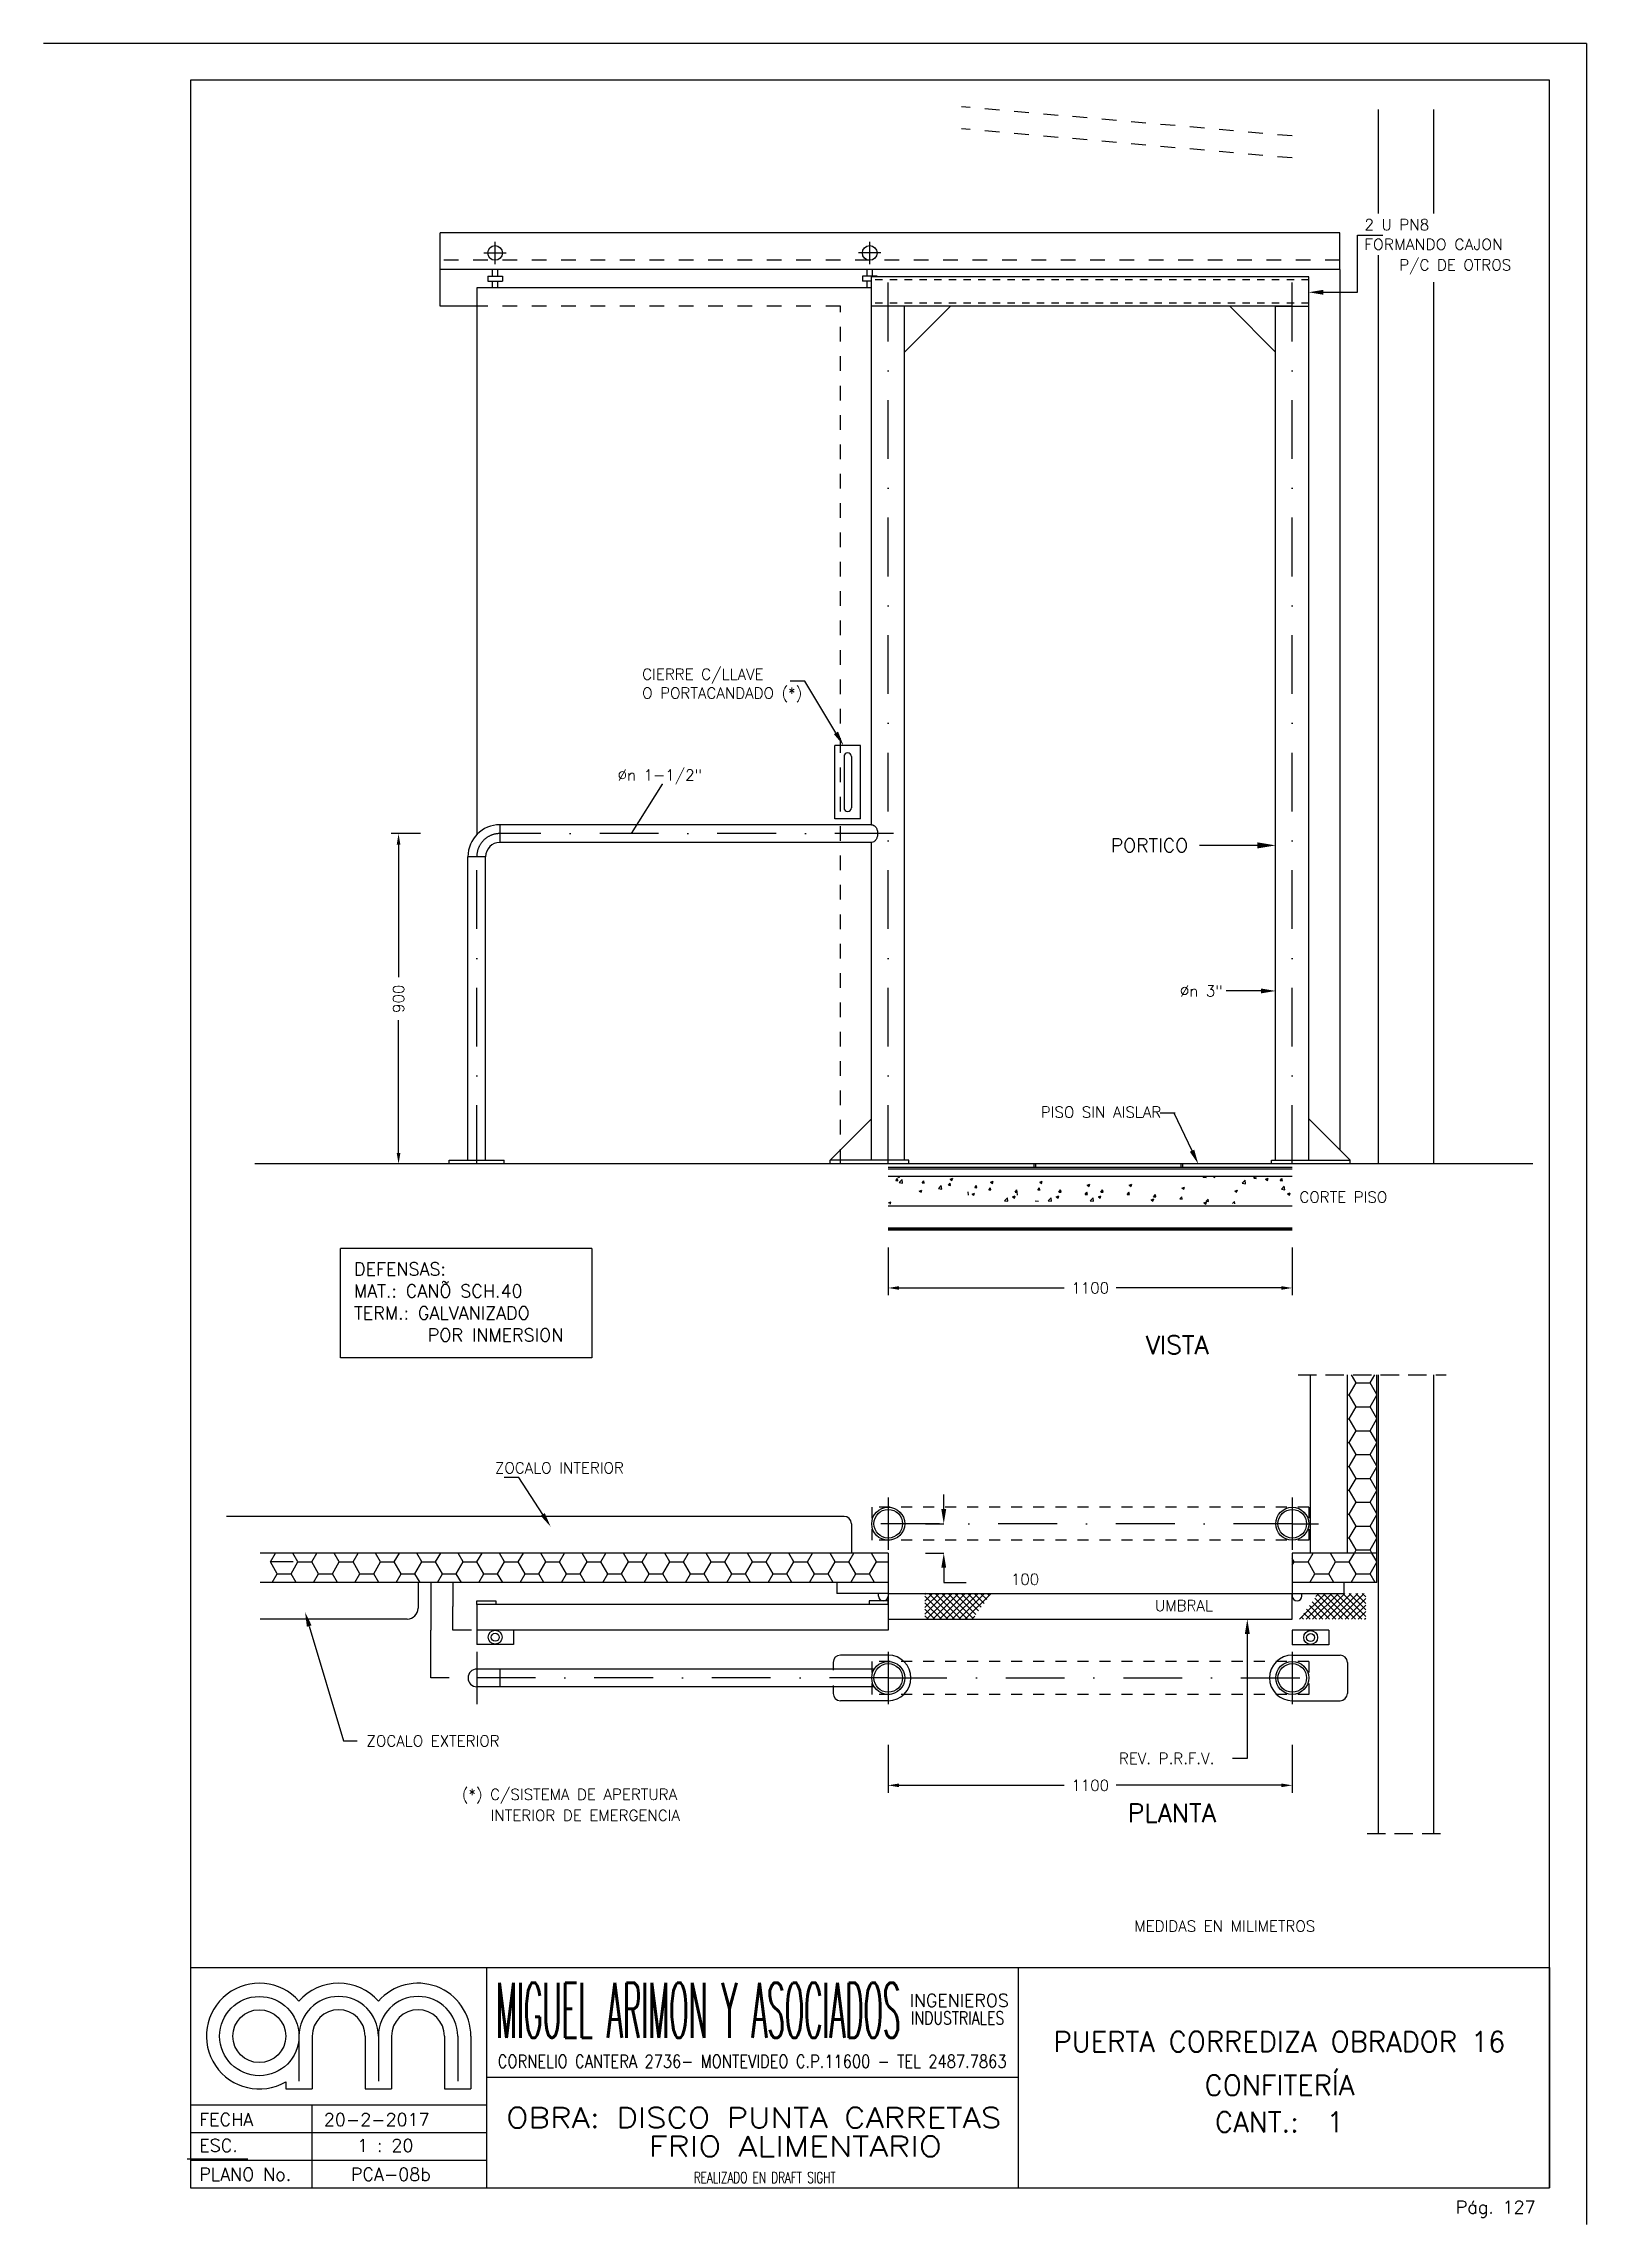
# Model space of a CAD drawing. Extents: x 2682 to 23682, y -29604 to -17724.
# Drawn here: x 6882 to 11082, y -23664 to -17724 of the extents above; entities that cross this region are included whole.
import ezdxf
from ezdxf import colors
from ezdxf.entities.mleader import LeaderData, LeaderLine
from ezdxf.enums import TextEntityAlignment as Align
from ezdxf.math import Vec2, Vec3

# ---------------------------------------------------------------- set-up
doc = ezdxf.new("R2010")
doc.units = 0
doc.header["$MEASUREMENT"] = 0
doc.header["$PDMODE"] = 33
for name, pattern in [('CEN20', [320, 160, -80, 0, -80]), ('PUN10', [40, 20, -20]), ('PUN15', [60, 30, -30]), ('PUN20', [80, 40, -40]), ('PUN25', [75, 50, -25])]:
    doc.linetypes.add(name, pattern=pattern)
doc.layers.get('0').update_dxf_attribs({"linetype": 'CONTINUOUS'})
doc.layers.get('DEFPOINTS').update_dxf_attribs({"linetype": 'CONTINUOUS'})
for name, color, linetype in [('0.25', 50, 'CONTINUOUS'), ('0.6', 15, 'CONTINUOUS'), ('FI', 2, 'CONTINUOUS'), ('GR', 9, 'CONTINUOUS'), ('IS', 5, 'CONTINUOUS'), ('ISO', 19, 'CONTINUOUS'), ('ISOF', 12, 'CONTINUOUS'), ('MA', 15, 'CONTINUOUS'), ('ME', 7, 'CONTINUOUS'), ('MF', 19, 'CONTINUOUS'), ('TF', 13, 'CONTINUOUS'), ('TX', 13, 'CONTINUOUS')]:
    doc.layers.add(name, color=color, linetype=linetype)
doc.styles.add('ROMANS', font='romans')
doc.styles.get("Standard").update_dxf_attribs({"font": 'ITALIC'})
doc.dimstyles.new('RPM 1-50', dxfattribs={"dimscale": 20, "dimtxt": 1.5, "dimasz": 1.5, "dimexe": 1, "dimexo": 2, "dimgap": 1, "dimtad": 0, "dimdec": 0, "dimtxsty": 'ROMANS', "dimcen": 1.5, "dimclrd": 256, "dimclre": 256, "dimclrt": 256, "dimadec": 0, "dimazin": 0, "dimtfac": 1, "dimtdec": 0, "dimtix": 1, "dimtmove": 2, "dimatfit": 0, "dimfxl": 1, "dimtolj": 1, "dimlwd": -1, "dimlwe": -1, "dimarcsym": 0})
doc.dimstyles.get("Standard").update_dxf_attribs({"dimtxt": 0.18, "dimasz": 0.18, "dimexe": 0.18, "dimexo": 0.0625, "dimgap": 0.09, "dimtad": 0, "dimtih": 1, "dimtoh": 1, "dimdec": 4, "dimzin": 0, "dimdsep": 46, "dimtxsty": 'Standard', "dimcen": 0.09, "dimadec": 0, "dimazin": 0, "dimtfac": 1, "dimtdec": 4, "dimtofl": 0, "dimtmove": 0, "dimatfit": 3, "dimfxl": 1, "dimtolj": 1, "dimtzin": 0, "dimarcsym": 0})

msp = doc.modelspace()

# ---------------------------------------------------------------- texts
at = {"style": 'ROMANS'}
msp.add_text('PORTICO', height=37.5, dxfattribs=at).set_placement((9997.94717, -19907.86247), align=Align.MIDDLE_RIGHT)
at = {"layer": '0.6', "style": 'ROMANS'}
for s, width, p, p2 in [('OBRA: DISCO PUNTA CARRETAS', 1.035604, (8141.15061, -23400.56464), (9489.16202, -23400.56464)), ('FRIO ALIMENTARIO', 1.088962, (8529.01221, -23478.87679), (9327.58471, -23478.87679))]:
    msp.add_text(s, height=55, dxfattribs=dict(at, width=width)).set_placement(p, p2, align=Align.FIT)
at = {"layer": 'FI', "style": 'ROMANS'}
msp.add_text('2 U PN8', height=30, dxfattribs=at).set_placement((10477.9301, -18217.31243), align=Align.MIDDLE_LEFT)
for s, height, width, p, p2 in [('FORMANDO CAJON', 30, 0.930559, (10477.10342, -18285.70808), (10854.64459, -18285.70808)), ('INGENIEROS ', 35, 0.868836, (9239.38842, -23071.51609), (9533.34469, -23071.51609)), ('INDUSTRIALES', 35, 0.729467, (9243.12511, -23119.23101), (9497.22293, -23119.23101)), ('CORNELIO CANTERA 2736- MONTEVIDEO C.P.11600 - TEL 2487.7863', 35, 0.730272, (8118.3687, -23237.46292), (9503.45083, -23237.46292))]:
    msp.add_text(s, height=height, dxfattribs=dict(at, width=width)).set_placement(p, p2, align=Align.FIT)
msp.add_text('P/C DE OTROS', height=30, dxfattribs=at).set_placement((10877.28692, -18326.90964), align=Align.MIDDLE_RIGHT)
at = {"layer": 'FI', "linetype": 'ByBlock', "style": 'ROMANS'}
msp.add_text('100', height=30, dxfattribs=at).set_placement((9553.9081, -21906.84016), align=Align.MIDDLE_CENTER)
at = {"layer": 'FI', "style": 'ROMANS'}
for s, p in [('20-2-2017', (7644.84708, -23396.00121)), ('Pág. 127', (10726.48843, -23634.5967))]:
    msp.add_text(s, height=35, dxfattribs=at).set_placement(p)
at = {"layer": 'FI', "style": 'ROMANS', "width": 0.691964}
msp.add_text('REALIZADO EN DRAFT SIGHT', height=30, dxfattribs=at).set_placement((8845.20484, -23536.37237), align=Align.MIDDLE)
at = {"layer": 'GR', "style": 'ROMANS'}
for s, p in [('VISTA', (9968.02115, -21268.33674)), ('PLANTA', (9953.33395, -22543.15008))]:
    msp.add_text(s, height=50, dxfattribs=at).set_placement(p, align=Align.MIDDLE)
at = {"layer": 'GR', "style": 'ROMANS', "width": 0.325217}
msp.add_text('MIGUEL ARIMON Y ASOCIADOS', height=150, dxfattribs=at).set_placement((8113.3864, -23155.82046), (9214.47687, -23155.82046), align=Align.FIT)
at = {"layer": 'MA', "style": 'ROMANS'}
for s, p in [('PUERTA CORREDIZA OBRADOR 16', (10246.56032, -23166.23022)), ('CONFITERÍA', (10246.56032, -23275.80329)), ('CANT.:  1', (10246.56032, -23385.2783))]:
    msp.add_text(s, height=55, dxfattribs=at).set_placement(p, align=Align.MIDDLE)
at = {"layer": 'ME', "style": 'ROMANS'}
for s, p in [('DEFENSAS:', (7726.89063, -21079.17168)), ('MAT.: CANO SCH.40', (7726.89063, -21139.17168)), ('TERM.: GALVANIZADO', (7726.89063, -21199.17168)), ('POR INMERSION', (7927.82426, -21259.17168)), ('FECHA', (7305.59716, -23396.00121)), ('ESC.', (7305.59716, -23466.61315)), ('1 : 20', (7735.68906, -23466.61315)), ('PLANO No.', (7305.59716, -23545.01244)), ('PCA-08b', (7718.36552, -23545.01244))]:
    msp.add_text(s, height=35, dxfattribs=at).set_placement(p)
msp.add_text('%%126', height=20, dxfattribs=at).set_placement((7975.65844, -21095.85916), align=Align.MIDDLE)
at = {"layer": 'TF', "style": 'ROMANS'}
for s, p in [('CIERRE C/LLAVE', (8511.59558, -19441.59867)), ('O PORTACANDADO (*)', (8511.59558, -19492.96807)), ('%%Cn 1-1/2"', (8444.72307, -19716.53144)), ('%%Cn 3"', (9975.50299, -20304.39942)), ('PISO SIN AISLAR', (9596.79103, -20634.4819)), ('CORTE PISO', (10300.90306, -20865.65273)), ('ZOCALO INTERIOR', (8110.73469, -21603.53767)), ('ZOCALO EXTERIOR', (7760.97366, -22347.21563)), ('REV. P.R.F.V.', (9809.55252, -22395.02367))]:
    msp.add_text(s, height=30, dxfattribs=at).set_placement(p, align=Align.MIDDLE_LEFT)
msp.add_text('UMBRAL', height=30, dxfattribs=at).set_placement((9986.32952, -21993.3539), align=Align.CENTER)
for s, p in [('(*) C/SISTEMA DE APERTURA', (8020.46153, -22507.69346)), ('    INTERIOR DE EMERGENCIA', (8009.50594, -22564.86572)), ('MEDIDAS EN MILIMETROS', (9851.47697, -22866.51636))]:
    msp.add_text(s, height=30, dxfattribs=at).set_placement(p)

# ---------------------------------------------------------------- blocks, each defined once
blk = doc.blocks.new('*X18')
at = {"color": 0}
for p, q in [((1337.8, 1637.3), (1400.4, 1699.9)), ((1337.8, 1655), (1382.7, 1699.9)), ((1337.8, 1672.7), (1365.1, 1699.9)), ((1337.8, 1690.4), (1347.4, 1699.9)), ((1393.9, 1629.9), (1337.8, 1686.1)), ((1376.3, 1629.9), (1337.8, 1668.4)), ((1411.6, 1629.9), (1341.6, 1699.9)), ((1348.1, 1629.9), (1418.1, 1699.9)), ((1429.3, 1629.9), (1359.3, 1699.9)), ((1365.8, 1629.9), (1435.8, 1699.9)), ((1447, 1629.9), (1377, 1699.9)), ((1383.5, 1629.9), (1453.5, 1699.9)), ((1464.7, 1629.9), (1394.7, 1699.9)), ((1401.1, 1629.9), (1469.1, 1697.9)), ((1482.3, 1629.9), (1412.3, 1699.9)), ((1418.8, 1629.9), (1476.5, 1687.6)), ((1500, 1629.9), (1430, 1699.9)), ((1436.5, 1629.9), (1483.9, 1677.3)), ((1517.7, 1629.9), (1447.7, 1699.9)), ((1454.2, 1629.9), (1491.3, 1667.1)), ((1473.4, 1691.9), (1465.4, 1699.9)), ((1358.6, 1629.9), (1337.8, 1650.7)), ((1340.9, 1629.9), (1337.8, 1633)), ((1471.8, 1629.9), (1498.7, 1656.8)), ((1489.5, 1629.9), (1506.1, 1646.5)), ((1507.2, 1629.9), (1513.5, 1636.2))]:
    blk.add_line(p, q, dxfattribs=at)
blk = doc.blocks.new('*D832')
at = {"layer": 'DEFPOINTS', "color": 0, "transparency": 16777216}
for p in [(8046.5, -21915.5), (7996.5, -22045.5), (8046.5, -22045.5)]:
    blk.add_point(p, dxfattribs=at)
at = {"layer": 'TF', "color": 0, "lineweight": -2, "transparency": 16777216}
for p, q in [((8046.5, -21915.5), (7996.4, -21915.5)), ((7996.5, -21915.7), (7996.5, -21980.4)), ((7996.5, -22045.4), (7996.5, -21980.7)), ((8046.5, -22045.5), (7996.4, -22045.5))]:
    blk.add_line(p, q, dxfattribs=at)
at = {"layer": 'TF', "color": 0, "transparency": 16777216}
for points in [[(7996.5, -21915.7), (7996.6, -21915.7), (7996.5, -21915.5)], [(7996.5, -22045.4), (7996.6, -22045.4), (7996.5, -22045.5)]]:
    blk.add_solid(points, dxfattribs=at)
at = {"layer": 'TF', "color": 0, "transparency": 16777216, "insert": (7996.5, -21980.5), "char_height": 0.18, "attachment_point": 5}
blk.add_mtext('\\A1;A', dxfattribs=at)
blk = doc.blocks.new('*D833')
at = {"layer": 'DEFPOINTS', "color": 0, "transparency": 16777216}
for p in [(7986.2, -21915.5), (7936.2, -22175.5), (7986.2, -22175.5)]:
    blk.add_point(p, dxfattribs=at)
at = {"layer": 'TF', "color": 0, "lineweight": -2, "transparency": 16777216}
for p, q in [((7986.1, -21915.5), (7936, -21915.5)), ((7936.2, -21915.7), (7936.2, -22045.4)), ((7936.2, -22175.4), (7936.2, -22045.7)), ((7986.1, -22175.5), (7936, -22175.5))]:
    blk.add_line(p, q, dxfattribs=at)
at = {"layer": 'TF', "color": 0, "transparency": 16777216}
for points in [[(7936.1, -21915.7), (7936.2, -21915.7), (7936.2, -21915.5)], [(7936.1, -22175.4), (7936.2, -22175.4), (7936.2, -22175.5)]]:
    blk.add_solid(points, dxfattribs=at)
at = {"layer": 'TF', "color": 0, "transparency": 16777216, "insert": (7936.2, -22045.5), "char_height": 0.18, "attachment_point": 5}
blk.add_mtext('\\A1;A+150', dxfattribs=at)
blk = doc.blocks.new('*X19')
at = {"color": 0}
for p, q in [((7482.2, 1786.2), (7476.8, 1795.6)), ((7476.8, 1776.8), (7482.2, 1786.2)), ((7482.2, 1786.2), (7519.7, 1786.2)), ((7519.7, 1786.2), (7533.5, 1809.9)), ((7538.5, 1753.7), (7519.7, 1786.2)), ((7576, 1753.7), (7594.7, 1786.2)), ((7594.7, 1786.2), (7581, 1809.9)), ((7594.7, 1786.2), (7632.2, 1786.2)), ((7632.2, 1786.2), (7646, 1809.9)), ((7651, 1753.7), (7632.2, 1786.2)), ((7688.5, 1753.7), (7706.8, 1785.4)), ((7706.8, 1786.9), (7693.5, 1809.9)), ((7477.2, 1729.9), (7476.8, 1730.6)), ((7524.8, 1729.9), (7538.5, 1753.7)), ((7538.5, 1753.7), (7576, 1753.7)), ((7589.7, 1729.9), (7576, 1753.7)), ((7637.3, 1729.9), (7651, 1753.7)), ((7651, 1753.7), (7688.5, 1753.7)), ((7702.2, 1729.9), (7688.5, 1753.7))]:
    blk.add_line(p, q, dxfattribs=at)
blk = doc.blocks.new('*X20')
at = {"color": 0}
for p, q in [((7632.2, 2240.8), (7651, 2273.3)), ((7651, 2273.3), (7638.1, 2295.6)), ((7651, 2273.3), (7688.5, 2273.3)), ((7688.5, 2273.3), (7701.4, 2295.6)), ((7706.8, 2241.6), (7688.5, 2273.3)), ((7626.8, 2240.8), (7632.2, 2240.8)), ((7651, 2208.4), (7632.2, 2240.8)), ((7632.2, 2175.9), (7651, 2208.4)), ((7651, 2208.4), (7688.5, 2208.4)), ((7688.5, 2208.4), (7706.8, 2240.1)), ((7706.8, 2176.6), (7688.5, 2208.4)), ((7626.8, 2175.9), (7632.2, 2175.9)), ((7651, 2143.4), (7632.2, 2175.9)), ((7632.2, 2110.9), (7651, 2143.4)), ((7651, 2143.4), (7688.5, 2143.4)), ((7688.5, 2143.4), (7706.8, 2175.2)), ((7706.8, 2111.7), (7688.5, 2143.4)), ((7626.8, 2110.9), (7632.2, 2110.9)), ((7651, 2078.5), (7632.2, 2110.9)), ((7688.5, 2078.5), (7706.8, 2110.2)), ((7626.8, 2046), (7632.2, 2046)), ((7632.2, 2046), (7651, 2078.5)), ((7651, 2013.5), (7632.2, 2046)), ((7651, 2078.5), (7688.5, 2078.5)), ((7706.8, 2046.7), (7688.5, 2078.5)), ((7688.5, 2013.5), (7706.8, 2045.3)), ((7626.8, 1981), (7632.2, 1981)), ((7632.2, 1981), (7651, 2013.5)), ((7651, 1948.6), (7632.2, 1981)), ((7651, 2013.5), (7688.5, 2013.5)), ((7706.8, 1981.8), (7688.5, 2013.5)), ((7688.5, 1948.6), (7706.8, 1980.3)), ((7626.8, 1916.1), (7632.2, 1916.1)), ((7632.2, 1916.1), (7651, 1948.6)), ((7651, 1883.6), (7632.2, 1916.1)), ((7651, 1948.6), (7688.5, 1948.6)), ((7706.8, 1916.8), (7688.5, 1948.6)), ((7688.5, 1883.6), (7706.8, 1915.4)), ((7626.8, 1851.1), (7632.2, 1851.1)), ((7632.2, 1851.1), (7651, 1883.6)), ((7651, 1818.7), (7632.2, 1851.1)), ((7651, 1883.6), (7688.5, 1883.6)), ((7706.8, 1851.9), (7688.5, 1883.6)), ((7688.5, 1818.7), (7706.8, 1850.4)), ((7646, 1809.9), (7651, 1818.7)), ((7651, 1818.7), (7688.5, 1818.7)), ((7693.5, 1809.9), (7688.5, 1818.7))]:
    blk.add_line(p, q, dxfattribs=at)
blk = doc.blocks.new('*D834')
at = {"layer": 'DEFPOINTS', "color": 0, "transparency": 16777216}
for p in [(7948.3, -19875.7), (7848.3, -20775.7), (7948.3, -20775.7)]:
    blk.add_point(p, dxfattribs=at)
at = {"layer": 'TX', "transparency": 16777216}
for p, q in [((7908.3, -19875.7), (7828.3, -19875.7)), ((7848.3, -19905.7), (7848.3, -20267.1)), ((7848.3, -20745.7), (7848.3, -20384.3)), ((7908.3, -20775.7), (7828.3, -20775.7))]:
    blk.add_line(p, q, dxfattribs=at)
for points in [[(7843.3, -19905.7), (7853.3, -19905.7), (7848.3, -19875.7)], [(7843.3, -20745.7), (7853.3, -20745.7), (7848.3, -20775.7)]]:
    blk.add_solid(points, dxfattribs=at)
at = {"layer": 'TX', "transparency": 16777216, "insert": (7848.3, -20325.7), "char_height": 30, "attachment_point": 5, "rotation": 90, "style": 'ROMANS'}
blk.add_mtext('\\A1;900', dxfattribs=at)
blk = doc.blocks.new('*D835')
at = {"layer": 'DEFPOINTS', "color": 0, "transparency": 16777216}
for p in [(9181.2, -20963.1), (10281.2, -20963.1), (10281.2, -21113.4)]:
    blk.add_point(p, dxfattribs=at)
at = {"layer": 'TX', "transparency": 16777216}
for p, q in [((9181.2, -21003.1), (9181.2, -21133.4)), ((10281.2, -21003.1), (10281.2, -21133.4)), ((9211.2, -21113.4), (9660.5, -21113.4)), ((10251.2, -21113.4), (9801.9, -21113.4))]:
    blk.add_line(p, q, dxfattribs=at)
for points in [[(9211.2, -21108.4), (9211.2, -21118.4), (9181.2, -21113.4)], [(10251.2, -21108.4), (10251.2, -21118.4), (10281.2, -21113.4)]]:
    blk.add_solid(points, dxfattribs=at)
at = {"layer": 'TX', "transparency": 16777216, "insert": (9731.2, -21113.4), "char_height": 30, "attachment_point": 5, "style": 'ROMANS'}
blk.add_mtext('\\A1;1100', dxfattribs=at)
blk = doc.blocks.new('*D846')
at = {"layer": 'DEFPOINTS', "color": 0, "transparency": 16777216}
for p in [(9181.2, -22317.9), (10281.2, -22317.9), (10281.2, -22468.1)]:
    blk.add_point(p, dxfattribs=at)
at = {"layer": 'TX', "transparency": 16777216}
for p, q in [((9181.2, -22357.9), (9181.2, -22488.1)), ((10281.2, -22357.9), (10281.2, -22488.1)), ((9211.2, -22468.1), (9660.5, -22468.1)), ((10251.2, -22468.1), (9801.9, -22468.1))]:
    blk.add_line(p, q, dxfattribs=at)
for points in [[(9211.2, -22463.1), (9211.2, -22473.1), (9181.2, -22468.1)], [(10251.2, -22463.1), (10251.2, -22473.1), (10281.2, -22468.1)]]:
    blk.add_solid(points, dxfattribs=at)
at = {"layer": 'TX', "transparency": 16777216, "insert": (9731.2, -22468.1), "char_height": 30, "attachment_point": 5, "style": 'ROMANS'}
blk.add_mtext('\\A1;1100', dxfattribs=at)

# ---------------------------------------------------------------- dimensions: what is measured, and where the dimension line sits
at = {"layer": 'TF'}
for base, p1, p2, text, picture, middle in [((7936.16319, -22175.53673), (7986.16319, -21915.53673), (7986.16319, -22175.53673), 'A+150', '*D833', (7936.16319, -22045.53673)), ((7996.5446, -22045.53673), (8046.5446, -21915.53673), (8046.5446, -22045.53673), 'A', '*D832', (7996.5446, -21980.53673))]:
    dim = msp.add_linear_dim(base=base, p1=p1, p2=p2, angle=270, text=text, dimstyle='Standard', dxfattribs=at)
    dim.commit()
    dim.dimension.update_dxf_attribs({"geometry": picture, "text_midpoint": middle})
at = {"layer": 'TX'}
dim = msp.add_linear_dim(base=(7848.29374, -20775.70198), p1=(7948.29374, -19875.70198), p2=(7948.29374, -20775.70198), angle=90, dimstyle='RPM 1-50', dxfattribs=at)
dim.commit()
dim.dimension.update_dxf_attribs({"geometry": '*D834', "text_midpoint": (7848.29374, -20325.70198)})
for base, p1, p2, picture, middle in [((10281.16959, -21113.35145), (9181.16959, -20963.09144), (10281.16959, -20963.09144), '*D835', (9731.16959, -21113.35145)), ((10281.16959, -22468.11379), (9181.16959, -22317.85377), (10281.16959, -22317.85377), '*D846', (9731.16959, -22468.11379))]:
    dim = msp.add_linear_dim(base=base, p1=p1, p2=p2, text='1100', dimstyle='RPM 1-50', dxfattribs=at)
    dim.commit()
    dim.dimension.update_dxf_attribs({"geometry": picture, "text_midpoint": middle})

# ---------------------------------------------------------------- linework, layer by layer
for p, q in [((9351.16959, -18439.20198), (9226.16959, -18564.20198)), ((10236.16959, -18564.20198), (10111.16959, -18439.20198)), ((10186.16959, -19907.86247), (10029.19717, -19907.86247))]:
    msp.add_line(p, q)
msp.add_solid([(10186.16959, -19899.52914), (10186.16959, -19916.1958), (10236.16959, -19907.86247)])
at = {"layer": '0.25'}
for p, q in [((9201.75446, -20820.83792), (9206.57537, -20815.09258)), ((9201.75446, -20820.83792), (9207.73162, -20821.36086)), ((9207.71556, -20821.34506), (9206.5593, -20815.07679)), ((9207.83745, -20810.20198), (9211.28984, -20812.53065)), ((9211.27372, -20812.51495), (9212.04981, -20810.20198)), ((9211.46733, -20826.13806), (9219.25618, -20818.0204)), ((9211.46733, -20826.13806), (9220.361, -20827.51738)), ((9220.34473, -20827.50177), (9219.23991, -20818.00479)), ((9266.00633, -20849.43738), (9273.00818, -20846.74962)), ((9270.9644, -20852.77689), (9272.99203, -20846.73397)), ((9273.48047, -20827.11314), (9279.45764, -20827.63607)), ((9273.48048, -20827.11313), (9278.30139, -20821.3678)), ((9279.44157, -20827.62033), (9278.28531, -20821.35206)), ((9318.19143, -20842.68996), (9325.98028, -20834.5723)), ((9318.19143, -20842.68996), (9327.08511, -20844.06929)), ((9327.06882, -20844.05374), (9325.964, -20834.55676)), ((9345.20649, -20833.38835), (9351.18366, -20833.91128)), ((9345.2065, -20833.38835), (9350.02741, -20827.64301)), ((9351.16758, -20833.8956), (9350.01133, -20827.62733)), ((9350.02855, -20817.18426), (9355.00278, -20820.53942)), ((9350.02856, -20817.18427), (9357.03042, -20814.49651)), ((9354.98666, -20820.52384), (9357.01429, -20814.48093)), ((9416.93251, -20839.66356), (9422.90968, -20840.1865)), ((9416.93252, -20839.66356), (9421.75343, -20833.91823)), ((9422.8936, -20840.17087), (9421.73734, -20833.9026)), ((9455.17432, -20845.93878), (9461.15149, -20846.46171)), ((9455.17433, -20845.93877), (9459.99523, -20840.19344)), ((9461.1354, -20846.44614), (9459.97914, -20840.17787)), ((9460.25729, -20825.19304), (9465.23151, -20828.54819)), ((9460.2573, -20825.19304), (9467.25915, -20822.50528)), ((9465.21538, -20828.53273), (9467.24302, -20822.48981)), ((9526.90035, -20852.21399), (9531.72125, -20846.46865)), ((9532.86141, -20852.72141), (9531.70515, -20846.45314)), ((9588.65853, -20845.93878), (9594.6357, -20846.46171)), ((9588.65854, -20845.93877), (9593.47944, -20840.19344)), ((9594.61961, -20846.44614), (9593.46335, -20840.17787)), ((9593.7415, -20825.19304), (9598.71572, -20828.54819)), ((9593.74151, -20825.19304), (9600.74336, -20822.50528)), ((9598.69959, -20828.53273), (9600.72723, -20822.48981)), ((9646.02309, -20852.21399), (9650.84399, -20846.46865)), ((9651.98415, -20852.72141), (9650.82789, -20846.45314)), ((9723.09297, -20833.20181), (9728.0672, -20836.55697)), ((9723.09298, -20833.20181), (9730.09483, -20830.51405)), ((9728.05106, -20836.54161), (9730.07869, -20830.4987)), ((9760.38456, -20852.21399), (9765.20546, -20846.46865)), ((9766.34562, -20852.72141), (9765.18936, -20846.45314)), ((9837.45444, -20833.20181), (9842.42867, -20836.55697)), ((9837.45445, -20833.20181), (9844.4563, -20830.51405)), ((9842.41253, -20836.54161), (9844.44016, -20830.4987)), ((9981.16739, -20841.21058), (9986.14161, -20844.56574)), ((9981.1674, -20841.21059), (9988.16925, -20838.52283)), ((9986.12547, -20844.5505), (9988.1531, -20838.50758)), ((10038.55405, -20811.4857), (10039.78577, -20810.20198)), ((10038.55405, -20811.48571), (10047.44772, -20812.86503)), ((10047.43145, -20812.84982), (10047.12342, -20810.20198)), ((10067.0347, -20810.20198), (10070.16385, -20812.31262)), ((10070.14773, -20812.29745), (10070.85084, -20810.20198)), ((10124.88033, -20849.21936), (10129.85455, -20852.57451)), ((10124.88034, -20849.21936), (10131.88219, -20846.5316)), ((10129.8384, -20852.55938), (10131.86603, -20846.51647)), ((10145.27815, -20828.0376), (10153.067, -20819.91995)), ((10145.27815, -20828.03761), (10154.17183, -20829.41693)), ((10154.15554, -20829.40179), (10153.05072, -20819.90481)), ((10176.86552, -20814.64606), (10182.84269, -20815.16899)), ((10176.86553, -20814.64605), (10180.59455, -20810.20198)), ((10182.82662, -20815.15381), (10181.9132, -20810.20198)), ((10208.90257, -20816.96624), (10213.87679, -20820.3214)), ((10208.90258, -20816.96625), (10215.90443, -20814.27849)), ((10213.86067, -20820.30633), (10215.8883, -20814.26342)), ((10248.59154, -20820.92127), (10254.56871, -20821.44421)), ((10248.59155, -20820.92127), (10253.41246, -20815.17593)), ((10252.00225, -20844.58951), (10259.7911, -20836.47185)), ((10252.00226, -20844.58951), (10260.89593, -20845.96883)), ((10254.55264, -20821.42908), (10253.39638, -20815.16081)), ((10260.87963, -20845.95376), (10259.77481, -20836.45678)), ((9181.98409, -20881.6905), (9188.98594, -20879.00274)), ((9186.94213, -20885.02994), (9188.96977, -20878.98702)), ((9266.00632, -20849.43738), (9270.98054, -20852.79253)), ((9400.3087, -20860.6057), (9399.20388, -20851.10872)), ((9409.71926, -20857.44615), (9414.69349, -20860.80131)), ((9409.71927, -20857.44616), (9416.72112, -20854.7584)), ((9414.67733, -20860.78578), (9416.70496, -20854.74286)), ((9498.15543, -20875.79376), (9505.94428, -20867.6761)), ((9498.15543, -20875.79376), (9507.04911, -20877.17309)), ((9507.03279, -20877.15767), (9505.92797, -20867.66069)), ((9519.94799, -20865.45492), (9524.92222, -20868.81008)), ((9519.948, -20865.45493), (9526.94986, -20862.76717)), ((9524.90606, -20868.79466), (9526.93369, -20862.75175)), ((9526.90034, -20852.21399), (9532.8775, -20852.73692)), ((9533.79291, -20860.6057), (9532.68809, -20851.10872)), ((9581.63964, -20875.79376), (9590.53332, -20877.17309)), ((9617.27817, -20875.79376), (9625.06702, -20867.6761)), ((9617.27817, -20875.79376), (9626.17185, -20877.17309)), ((9626.15553, -20877.15767), (9625.05071, -20867.66069)), ((9639.07073, -20865.45492), (9644.04496, -20868.81008)), ((9639.07074, -20865.45493), (9646.0726, -20862.76717)), ((9644.0288, -20868.79466), (9646.05643, -20862.75175)), ((9646.02308, -20852.21399), (9652.00024, -20852.73692)), ((9717.74909, -20858.4892), (9723.72626, -20859.01214)), ((9717.7491, -20858.4892), (9722.57001, -20852.74387)), ((9723.71016, -20858.99668), (9722.55391, -20852.72841)), ((9731.63964, -20875.79376), (9739.42849, -20867.6761)), ((9731.63964, -20875.79376), (9740.53332, -20877.17309)), ((9740.517, -20877.15767), (9739.41218, -20867.66069)), ((9753.4322, -20865.45492), (9758.40643, -20868.81008)), ((9753.43221, -20865.45493), (9760.43407, -20862.76717)), ((9758.39027, -20868.79466), (9760.4179, -20862.75175)), ((9760.38455, -20852.21399), (9766.36172, -20852.73692)), ((9832.11057, -20858.4892), (9836.93148, -20852.74387)), ((9832.11057, -20858.4892), (9838.08773, -20859.01214)), ((9838.07163, -20858.99668), (9836.91538, -20852.72841)), ((9897.14515, -20873.4637), (9902.11937, -20876.81886)), ((9897.14516, -20873.4637), (9904.14701, -20870.77594)), ((9902.1032, -20876.80355), (9904.13084, -20870.76063)), ((9903.83658, -20864.76442), (9909.81375, -20865.28735)), ((9903.83659, -20864.76441), (9908.6575, -20859.01908)), ((9909.79765, -20865.27195), (9908.64139, -20859.00368)), ((9975.5626, -20871.03963), (9981.53977, -20871.56256)), ((9975.56261, -20871.03963), (9980.38352, -20865.29429)), ((9981.52366, -20871.54722), (9980.3674, -20865.27895)), ((10040.85809, -20881.47247), (10045.83232, -20884.82763)), ((10040.8581, -20881.47248), (10047.85995, -20878.78472)), ((10045.81614, -20884.81243), (10047.84377, -20878.76952)), ((10047.28862, -20877.31484), (10053.26579, -20877.83778)), ((10047.28863, -20877.31484), (10052.10954, -20871.56951)), ((10053.24967, -20877.82249), (10052.09342, -20871.55422)), ((10119.01465, -20883.59005), (10123.83555, -20877.84472)), ((10124.97568, -20884.09776), (10123.81943, -20877.82949)), ((10268.59327, -20857.22813), (10273.5675, -20860.58329)), ((10268.59328, -20857.22813), (10275.59514, -20854.54038)), ((10273.55134, -20860.56827), (10275.57897, -20854.52536))]:
    msp.add_line(p, q, dxfattribs=at)
at = {"layer": '0.6'}
for p, q in [((7282.05496, -17823.99649), (7282.05496, -23563.99649)), ((10982.05496, -17823.99649), (7282.05496, -17823.99649)), ((10982.05496, -23563.99649), (10982.05496, -17823.99649)), ((7282.05496, -23563.99649), (10982.05496, -23563.99649))]:
    msp.add_line(p, q, dxfattribs=at)
at = {"layer": 'FI'}
for p, q in [((11082.05496, -17723.99649), (6882.05496, -17723.99649)), ((11082.0747, -17723.99649), (11082.0747, -23663.99649)), ((11082.0747, -17723.99649), (11082.0747, -23663.99649)), ((8080.62244, -18294.20198), (8141.71675, -18294.20198)), ((8111.16959, -18324.74914), (8111.16959, -18263.65483)), ((9161.71675, -18294.20198), (9100.62244, -18294.20198)), ((9131.16959, -18324.74914), (9131.16959, -18263.65483)), ((10459.21047, -18401.28555), (10459.21047, -18245.82312)), ((10459.21047, -18245.82312), (10528.35152, -18245.82312)), ((8104.16959, -18357.20198), (8104.16959, -18339.20198)), ((8118.16959, -18357.20198), (8118.16959, -18339.20198)), ((9124.16959, -18357.20198), (9124.16959, -18339.20198)), ((9138.16959, -18357.20198), (9138.16959, -18339.20198)), ((8091.16959, -18357.20198), (8091.16959, -18371.20198)), ((8091.16959, -18357.20198), (8131.16959, -18357.20198)), ((8091.16959, -18371.20198), (8131.16959, -18371.20198)), ((8104.16959, -18389.20198), (8104.16959, -18371.20198)), ((8118.16959, -18389.20198), (8118.16959, -18371.20198)), ((8131.16959, -18357.20198), (8131.16959, -18371.20198)), ((9111.16959, -18357.20198), (9111.16959, -18371.20198)), ((9151.16959, -18357.20198), (9111.16959, -18357.20198)), ((9136.16959, -18371.20198), (9111.16959, -18371.20198)), ((9124.16959, -18389.20198), (9124.16959, -18371.20198)), ((9151.16959, -18357.20198), (9151.16959, -18359.20198)), ((10366.16959, -18401.28555), (10459.21047, -18401.28555)), ((10331.38273, -21835.53673), (10331.38273, -21349.857)), ((9061.38273, -21735.53673), (7379.55346, -21735.53673)), ((9081.38273, -21755.53673), (9081.38273, -21835.53673)), ((9332.60467, -21915.53673), (9393.72245, -21915.53673)), ((9181.38273, -21945.53673), (10281.38273, -21945.53673)), ((10281.38273, -22015.53673), (10281.38273, -21945.53673)), ((9181.38273, -22015.53673), (10281.38273, -22015.53673)), ((7282.05496, -23413.59627), (8088.45447, -23413.59627)), ((7282.05496, -23488.79627), (8088.45447, -23488.79627))]:
    msp.add_line(p, q, dxfattribs=at)
at = {"layer": 'FI', "linetype": 'PUN20'}
for p, q in [((10411.16959, -18314.20198), (7961.16959, -18314.20198)), ((9051.16959, -18439.20198), (8061.16959, -18439.20198)), ((9051.16959, -20775.70198), (9051.16959, -18439.20198))]:
    msp.add_line(p, q, dxfattribs=at)
at = {"layer": 'FI', "linetype": 'PUN10'}
for p, q in [((10326.16959, -18367.20198), (9136.16959, -18367.20198)), ((10326.16959, -18431.20198), (9136.16959, -18431.20198))]:
    msp.add_line(p, q, dxfattribs=at)
at = {"layer": 'FI', "linetype": 'CEN20'}
for p, q in [((9181.16959, -20775.70198), (9181.16959, -18359.20198)), ((10281.16959, -20775.70198), (10281.16959, -18359.20198)), ((9196.15689, -19875.70198), (8124.16959, -19875.70198)), ((8061.16959, -20775.70198), (8061.16959, -19938.70198)), ((9578.66959, -20785.20198), (9578.66959, -20775.70198)), ((9583.66959, -20785.20198), (9583.66959, -20775.70198)), ((9978.66959, -20785.20198), (9978.66959, -20775.70198)), ((9978.66959, -20785.20198), (9978.66959, -20775.70198)), ((9983.66959, -20785.20198), (9983.66959, -20775.70198)), ((9983.66959, -20785.20198), (9983.66959, -20775.70198)), ((9181.38273, -21684.43925), (9181.38273, -21826.63421)), ((10281.38273, -21684.43925), (10281.38273, -21826.63421)), ((10281.38273, -21755.53673), (9110.28525, -21755.53673)), ((10281.38273, -21755.53673), (10352.48021, -21755.53673)), ((8061.38273, -22104.43925), (8061.38273, -22246.63421)), ((9181.38273, -22104.43925), (9181.38273, -22246.63421)), ((10281.38273, -22104.43925), (10281.38273, -22246.63421)), ((9181.38273, -22175.53673), (7990.28525, -22175.53673)), ((9181.38273, -22175.53673), (10352.48021, -22175.53673))]:
    msp.add_line(p, q, dxfattribs=at)
at = {"layer": 'FI', "linetype": 'PUN25'}
for p, q in [((10297.06992, -21349.857), (10700.27132, -21349.857)), ((10484.87439, -22599.66326), (10696.36373, -22599.66326))]:
    msp.add_line(p, q, dxfattribs=at)
at = {"layer": 'FI', "linetype": 'ByBlock'}
for p, q in [((9332.60467, -21715.53673), (9332.60467, -21675.53673)), ((9282.66717, -21755.53673), (9332.78467, -21755.53673)), ((9282.66717, -21835.53673), (9332.78467, -21835.53673)), ((9332.60467, -21875.53673), (9332.60467, -21915.53673))]:
    msp.add_line(p, q, dxfattribs=at)
at = {"layer": 'FI', "linetype": 'PUN15'}
for p, q in [((10326.38273, -21710.53673), (9136.38273, -21710.53673)), ((9136.38273, -21710.53673), (9136.38273, -21800.53673)), ((10326.38273, -21710.53673), (10326.38273, -21800.53673)), ((10326.38273, -21800.53673), (9136.38273, -21800.53673)), ((10326.38273, -22130.53673), (9136.38273, -22130.53673)), ((9136.38273, -22130.53673), (9136.38273, -22220.53673)), ((10326.38273, -22130.53673), (10326.38273, -22220.53673)), ((10326.38273, -22220.53673), (9136.38273, -22220.53673))]:
    msp.add_line(p, q, dxfattribs=at)
at = {"layer": 'FI'}
for centre, radius in [((8111.16959, -18294.20198), 20), ((9131.16959, -18294.20198), 20), ((9181.38273, -21755.53673), 39), ((10281.38273, -21755.53673), 39), ((9181.38273, -22175.53673), 39), ((10281.38273, -22175.53673), 39)]:
    msp.add_circle(centre, radius, dxfattribs=at)
at = {"layer": 'FI', "linetype": 'CEN20'}
msp.add_arc((8124.16959, -19938.70198), 63, 90, 180, dxfattribs=at)
at = {"layer": 'FI'}
msp.add_arc((9061.38273, -21755.53673), 20, 0, 90, dxfattribs=at)
msp.add_solid([(10366.16959, -18407.95221), (10366.16959, -18394.61888), (10326.16959, -18401.28555)], dxfattribs=at)
at = {"layer": 'FI', "linetype": 'ByBlock'}
for points in [[(9325.938, -21715.53673), (9339.27133, -21715.53673), (9332.60467, -21755.53673)], [(9325.938, -21875.53673), (9339.27133, -21875.53673), (9332.60467, -21835.53673)]]:
    msp.add_solid(points, dxfattribs=at)
at = {"layer": 'GR'}
for p, q in [((10516.38273, -18187.08607), (10516.38273, -17903.35092)), ((10666.38273, -18187.08607), (10666.38273, -17903.35092)), ((10516.38273, -20775.70198), (10516.38273, -18300.54493)), ((10666.38273, -20775.70198), (10666.38273, -18373.58949)), ((10516.38273, -22599.66326), (10516.38273, -21349.857)), ((10666.38273, -22599.66326), (10666.38273, -21349.857))]:
    msp.add_line(p, q, dxfattribs=at)
at = {"layer": 'IS'}
for p, q in [((10281.16959, -20785.20198), (9181.16959, -20785.20198)), ((10281.16959, -20790.20198), (9181.16959, -20790.20198)), ((10281.16959, -20810.20198), (9181.16959, -20810.20198)), ((10281.16959, -20890.20198), (9181.16959, -20890.20198)), ((10281.16959, -20950.20198), (9181.16959, -20950.20198))]:
    msp.add_line(p, q, dxfattribs=at)
at = {"layer": 'ISO'}
for p, q in [((10431.38273, -21835.53673), (10431.38273, -21349.857)), ((10511.38273, -21915.53673), (10511.38273, -21349.857)), ((9181.38273, -21835.53673), (7471.38405, -21835.53673)), ((9181.38273, -21835.53673), (9181.38273, -21915.53673)), ((10511.38273, -21835.53673), (10281.38273, -21835.53673)), ((10281.38273, -21835.53673), (10281.38273, -21915.53673)), ((9181.38273, -21915.53673), (7471.38405, -21915.53673)), ((10511.38273, -21915.53673), (10281.38273, -21915.53673))]:
    msp.add_line(p, q, dxfattribs=at)
at = {"layer": 'ISOF'}
for p, q in [((7499.30348, -21859.30137), (7513.02398, -21835.53676)), ((7574.30347, -21859.30138), (7560.58296, -21835.53676)), ((7611.80348, -21859.30137), (7625.52398, -21835.53676)), ((7686.80347, -21859.30138), (7673.08296, -21835.53676)), ((7724.30348, -21859.30136), (7738.02398, -21835.53676)), ((7799.30347, -21859.30138), (7785.58296, -21835.53676)), ((7836.80348, -21859.30136), (7850.52398, -21835.53676)), ((7911.80347, -21859.30138), (7898.08296, -21835.53676)), ((7949.30348, -21859.30136), (7963.02398, -21835.53676)), ((8024.30347, -21859.30139), (8010.58296, -21835.53676)), ((8061.80348, -21859.30136), (8075.52398, -21835.53676)), ((8136.80347, -21859.30139), (8123.08296, -21835.53676)), ((8174.30348, -21859.30136), (8188.02398, -21835.53676)), ((8249.30347, -21859.30139), (8235.58296, -21835.53676)), ((8286.80348, -21859.30136), (8300.52398, -21835.53676)), ((8361.80347, -21859.30139), (8348.08296, -21835.53676)), ((8399.30348, -21859.30136), (8413.02398, -21835.53676)), ((8474.30347, -21859.30139), (8460.58296, -21835.53676)), ((8511.80348, -21859.30136), (8525.52398, -21835.53676)), ((8586.80347, -21859.30139), (8573.08296, -21835.53676)), ((8624.30348, -21859.30136), (8638.02398, -21835.53676)), ((8699.30347, -21859.30136), (8685.58296, -21835.53673)), ((8736.80348, -21859.30134), (8750.52398, -21835.53673)), ((8811.80344, -21859.30136), (8798.08293, -21835.53673)), ((8849.30345, -21859.30133), (8863.02395, -21835.53673)), ((8924.30344, -21859.30136), (8910.58292, -21835.53673)), ((8961.80345, -21859.30133), (8975.52395, -21835.53673)), ((9036.80344, -21859.30136), (9023.08292, -21835.53673)), ((9074.30345, -21859.30133), (9088.02395, -21835.53673)), ((9149.30344, -21859.30136), (9135.58292, -21835.53673)), ((7518.05348, -21891.77734), (7499.30348, -21859.30138)), ((7561.80349, -21859.30138), (7499.30349, -21859.30138)), ((7504.33596, -21915.53676), (7518.05348, -21891.77732)), ((7518.05349, -21891.77733), (7555.55349, -21891.77733)), ((7555.55348, -21891.77732), (7574.30348, -21859.30137)), ((7569.27098, -21915.53676), (7555.55348, -21891.77734)), ((7574.30349, -21859.30138), (7611.80349, -21859.30138)), ((7630.55347, -21891.77734), (7611.80347, -21859.30138)), ((7616.83596, -21915.53676), (7630.55348, -21891.77732)), ((7630.55349, -21891.77733), (7668.05349, -21891.77733)), ((7681.77098, -21915.53676), (7668.05347, -21891.77734)), ((7668.05348, -21891.77732), (7686.80348, -21859.30136)), ((7686.80349, -21859.30138), (7724.30349, -21859.30138)), ((7743.05347, -21891.77734), (7724.30347, -21859.30138)), ((7729.33596, -21915.53676), (7743.05348, -21891.77732)), ((7743.05349, -21891.77733), (7780.55349, -21891.77733)), ((7794.27098, -21915.53676), (7780.55347, -21891.77734)), ((7780.55348, -21891.77732), (7799.30348, -21859.30136)), ((7799.30349, -21859.30138), (7836.80349, -21859.30138)), ((7855.55347, -21891.77734), (7836.80347, -21859.30138)), ((7841.83596, -21915.53676), (7855.55348, -21891.77732)), ((7855.55349, -21891.77733), (7893.05349, -21891.77733)), ((7906.77098, -21915.53676), (7893.05347, -21891.77734)), ((7893.05348, -21891.77732), (7911.80348, -21859.30136)), ((7911.80349, -21859.30138), (7949.30349, -21859.30138)), ((7968.05347, -21891.77734), (7949.30347, -21859.30138)), ((7954.33596, -21915.53676), (7968.05348, -21891.77732)), ((7968.05349, -21891.77733), (8005.55349, -21891.77733)), ((8019.27098, -21915.53676), (8005.55347, -21891.77734)), ((8005.55348, -21891.77732), (8024.30348, -21859.30136)), ((8024.30349, -21859.30138), (8061.80349, -21859.30138)), ((8080.55347, -21891.77734), (8061.80347, -21859.30139)), ((8066.83596, -21915.53676), (8080.55348, -21891.77732)), ((8080.55349, -21891.77733), (8118.05349, -21891.77733)), ((8131.77098, -21915.53676), (8118.05347, -21891.77734)), ((8118.05348, -21891.77732), (8136.80348, -21859.30136)), ((8136.80349, -21859.30138), (8174.30349, -21859.30138)), ((8193.05347, -21891.77734), (8174.30347, -21859.30139)), ((8179.33596, -21915.53676), (8193.05348, -21891.77732)), ((8193.05349, -21891.77733), (8230.55349, -21891.77733)), ((8244.27098, -21915.53676), (8230.55347, -21891.77734)), ((8230.55348, -21891.77732), (8249.30348, -21859.30136)), ((8249.30349, -21859.30138), (8286.80349, -21859.30138)), ((8305.55347, -21891.77734), (8286.80347, -21859.30139)), ((8291.83596, -21915.53676), (8305.55348, -21891.77732)), ((8305.55349, -21891.77733), (8343.05349, -21891.77733)), ((8356.77098, -21915.53676), (8343.05347, -21891.77734)), ((8343.05348, -21891.77732), (8361.80348, -21859.30136)), ((8361.80349, -21859.30138), (8399.30349, -21859.30138)), ((8418.05347, -21891.77734), (8399.30347, -21859.30139)), ((8404.33596, -21915.53676), (8418.05348, -21891.77732)), ((8418.05349, -21891.77733), (8455.55349, -21891.77733)), ((8469.27098, -21915.53676), (8455.55347, -21891.77734)), ((8455.55348, -21891.77732), (8474.30348, -21859.30136)), ((8474.30349, -21859.30138), (8511.80349, -21859.30138)), ((8530.55347, -21891.77734), (8511.80347, -21859.30139)), ((8516.83596, -21915.53676), (8530.55348, -21891.77732)), ((8530.55349, -21891.77733), (8568.05349, -21891.77733)), ((8581.77098, -21915.53676), (8568.05347, -21891.77734)), ((8568.05348, -21891.77732), (8586.80348, -21859.30136)), ((8586.80349, -21859.30138), (8624.30349, -21859.30138)), ((8643.05347, -21891.77734), (8624.30347, -21859.30139)), ((8629.33596, -21915.53676), (8643.05348, -21891.77732)), ((8643.05349, -21891.77731), (8680.55349, -21891.77731)), ((8694.27098, -21915.53673), (8680.55347, -21891.77732)), ((8680.55348, -21891.77729), (8699.30348, -21859.30134)), ((8699.30349, -21859.30136), (8736.80349, -21859.30136)), ((8755.55347, -21891.77732), (8736.80347, -21859.30136)), ((8741.83596, -21915.53673), (8755.55348, -21891.77729)), ((8755.55347, -21891.77731), (8793.05347, -21891.77731)), ((8806.77095, -21915.53673), (8793.05344, -21891.77731)), ((8793.05345, -21891.77729), (8811.80345, -21859.30133)), ((8811.80346, -21859.30135), (8849.30346, -21859.30135)), ((8824.30346, -21859.30133), (8849.30345, -21859.30133)), ((8868.05344, -21891.77731), (8849.30344, -21859.30136)), ((8854.33593, -21915.53673), (8868.05345, -21891.77729)), ((8868.05346, -21891.7773), (8905.55346, -21891.7773)), ((8919.27095, -21915.53673), (8905.55344, -21891.77731)), ((8905.55345, -21891.77729), (8924.30345, -21859.30133)), ((8924.30346, -21859.30135), (8961.80346, -21859.30135)), ((8980.55344, -21891.77731), (8961.80344, -21859.30136)), ((8966.83593, -21915.53673), (8980.55345, -21891.77729)), ((8980.55346, -21891.7773), (9018.05346, -21891.7773)), ((9031.77095, -21915.53673), (9018.05344, -21891.77731)), ((9018.05345, -21891.77729), (9036.80345, -21859.30133)), ((9036.80346, -21859.30135), (9074.30346, -21859.30135)), ((9093.05344, -21891.77731), (9074.30344, -21859.30136)), ((9079.33593, -21915.53673), (9093.05345, -21891.77729)), ((9093.05346, -21891.7773), (9130.55346, -21891.7773)), ((9144.27095, -21915.53673), (9130.55344, -21891.77731)), ((9130.55345, -21891.77729), (9149.30345, -21859.30133)), ((9149.30346, -21859.30135), (9181.38273, -21859.30135))]:
    msp.add_line(p, q, dxfattribs=at)
at = {"layer": 'MA'}
for p, q in [((10666.38273, -20775.70198), (7457.41914, -20775.70198)), ((10936.74747, -20775.70198), (10468.88422, -20775.70198)), ((7282.05496, -22963.99649), (10982.05496, -22963.99649)), ((7282.05496, -22963.99649), (7282.05496, -23563.99649)), ((8088.45447, -23563.99649), (8088.45447, -22963.99649)), ((9535.25472, -22963.99649), (9535.25472, -23563.99649)), ((10982.03522, -22963.99649), (10982.03522, -23563.99649)), ((10982.05496, -22963.99649), (10982.05496, -23563.99649)), ((7577.25478, -23151.19638), (7577.25478, -23274.13487)), ((7613.25476, -23151.19638), (7613.25476, -23295.19629)), ((7757.25467, -23151.19638), (7757.25467, -23295.19629)), ((7793.25465, -23151.19638), (7793.25465, -23274.13487)), ((7829.25463, -23151.19638), (7829.25463, -23295.19629)), ((7973.25454, -23151.19638), (7973.25454, -23295.19629)), ((8009.25452, -23151.19638), (8009.25452, -23274.13487)), ((8045.2545, -23151.19638), (8045.2545, -23295.19629)), ((7541.2548, -23275.90396), (7541.2548, -23295.19629)), ((9535.25472, -23263.99649), (8088.45447, -23263.99649)), ((7282.05496, -23338.39627), (8088.45447, -23338.39627)), ((7541.2548, -23295.19629), (7613.25476, -23295.19629)), ((7757.25467, -23295.19629), (7829.25463, -23295.19629)), ((7973.25454, -23295.19629), (8045.2545, -23295.19629))]:
    msp.add_line(p, q, dxfattribs=at)
for radius in [107.99994, 71.99996]:
    msp.add_circle((7469.25484, -23151.19638), radius, dxfattribs=at)
for centre, radius, start, end in [((7469.25484, -23151.19638), 143.99991, 41.409622109, 300), ((7685.25472, -23151.19638), 143.99991, 41.409622109, 138.590377891), ((7685.25472, -23151.19638), 107.99994, 0, 180), ((7901.25459, -23151.19638), 143.99991, 0, 138.590377891), ((7901.25459, -23151.19638), 107.99994, 0, 180), ((7685.25472, -23151.19638), 71.99996, 0, 180), ((7901.25459, -23151.19638), 71.99996, 0, 180)]:
    msp.add_arc(centre, radius, start, end, dxfattribs=at)
at = {"layer": 'ME'}
for p, q in [((10411.16959, -18239.20198), (7961.16959, -18239.20198)), ((7961.16959, -18339.20198), (7961.16959, -18239.20198)), ((10411.16959, -18339.20198), (10411.16959, -18239.20198)), ((10411.16959, -18339.20198), (7961.16959, -18339.20198)), ((7961.16959, -18439.20198), (7961.16959, -18339.20198)), ((10411.16959, -18339.20198), (10411.16959, -20737.70198)), ((8061.16959, -18389.20198), (8061.16959, -19878.70198)), ((9136.16959, -18389.20198), (8061.16959, -18389.20198)), ((9136.16959, -19851.70198), (9136.16959, -18359.20198)), ((10326.16959, -18359.20198), (9136.16959, -18359.20198)), ((10326.16959, -20765.70198), (10326.16959, -18359.20198)), ((8061.16959, -18439.20198), (7961.16959, -18439.20198)), ((9226.16959, -18439.20198), (9136.16959, -18439.20198)), ((10281.16959, -18439.20198), (9181.16959, -18439.20198)), ((9226.16959, -20765.70198), (9226.16959, -18439.20198)), ((10236.16959, -20765.70198), (10236.16959, -18439.20198)), ((10236.16959, -18439.20198), (10326.16959, -18439.20198)), ((9036.06041, -19835.70198), (9036.06041, -19635.70198)), ((9106.06041, -19635.70198), (9036.06041, -19635.70198)), ((9106.06041, -19835.70198), (9106.06041, -19635.70198)), ((9061.06041, -19665.70198), (9061.06041, -19805.70198)), ((9081.06041, -19665.70198), (9081.06041, -19805.70198)), ((9106.06041, -19835.70198), (9036.06041, -19835.70198)), ((8124.16959, -19851.70198), (8124.16959, -19899.70198)), ((9136.16959, -19851.70198), (8124.16959, -19851.70198)), ((8085.16959, -19938.70198), (8037.16959, -19938.70198)), ((8037.16959, -20765.70198), (8037.16959, -19938.70198)), ((8085.16959, -20765.70198), (8085.16959, -19938.70198)), ((9136.16959, -19899.70198), (8124.16959, -19899.70198)), ((9136.16959, -20765.70198), (9136.16959, -19899.70198)), ((9023.16959, -20765.70198), (9136.16959, -20652.70198)), ((10439.16959, -20765.70198), (10326.16959, -20652.70198)), ((7986.16959, -20765.70198), (8136.16959, -20765.70198)), ((9237.16959, -20765.70198), (9023.16959, -20765.70198)), ((9237.16959, -20775.70198), (9237.16959, -20765.70198)), ((10225.16959, -20765.70198), (10439.16959, -20765.70198)), ((10225.16959, -20775.70198), (10225.16959, -20765.70198)), ((10281.16959, -20951.40198), (9181.16959, -20951.40198)), ((10281.16959, -20952.20198), (9181.16959, -20952.20198)), ((10281.16959, -20953.00198), (9181.16959, -20953.00198)), ((10281.16959, -20953.80198), (9181.16959, -20953.80198)), ((10281.16959, -20954.60198), (9181.16959, -20954.60198)), ((10281.16959, -20955.40198), (9181.16959, -20955.40198)), ((10281.16959, -20956.20198), (9181.16959, -20956.20198)), ((8374.41078, -21006.30507), (7690.43275, -21006.30507)), ((7690.43275, -21303.37661), (7690.43275, -21006.30507)), ((8374.41078, -21006.30507), (8374.41078, -21303.37661)), ((8374.41078, -21303.37661), (7690.43275, -21303.37661)), ((9041.38273, -21915.53673), (9041.38273, -21945.53673)), ((9181.38273, -21915.53673), (9181.38273, -21945.53673)), ((10281.38273, -21915.53673), (10281.38273, -21945.53673)), ((10421.38273, -21915.53673), (10421.38273, -21945.53673)), ((8061.38273, -21965.37933), (8113.3907, -21965.37933)), ((8061.38273, -21975.53673), (8061.38273, -21965.37933)), ((9181.38273, -21975.53673), (8061.38273, -21975.53673)), ((8061.38273, -21975.53673), (8061.38273, -22045.53673)), ((8113.3907, -21965.37933), (8113.3907, -21975.53673)), ((9181.38273, -21945.53673), (9041.38273, -21945.53673)), ((9181.38273, -21965.37933), (9129.37476, -21965.37933)), ((9129.37476, -21965.37933), (9129.37476, -21975.53673)), ((9155.13273, -21952.41173), (9155.13273, -21945.53673)), ((9181.38273, -21945.53673), (9181.38273, -21952.41173)), ((9181.38273, -21975.53673), (9181.38273, -21965.37933)), ((9181.38273, -21975.53673), (9181.38273, -22045.53673)), ((10281.38273, -21945.53673), (10281.38273, -21952.41173)), ((10281.38273, -21945.53673), (10421.38273, -21945.53673)), ((10307.63273, -21952.41173), (10307.63273, -21945.53673)), ((8061.38273, -22044.68718), (8061.38273, -22084.68718)), ((9181.38273, -22045.53673), (8061.38273, -22045.53673)), ((8161.38273, -22084.68718), (8061.38273, -22084.68718)), ((8161.38273, -22045.53673), (8161.38273, -22084.68718)), ((10381.38273, -22045.53673), (10281.38273, -22045.53673)), ((10281.38273, -22045.53673), (10281.38273, -22085.53673)), ((10381.38273, -22085.53673), (10281.38273, -22085.53673)), ((10381.38273, -22045.53673), (10381.38273, -22085.53673)), ((9144.38273, -22151.53673), (8061.38273, -22151.53673)), ((8124.38273, -22151.53673), (8124.38273, -22199.53673)), ((9181.38273, -22113.53673), (9051.38273, -22113.53673)), ((10281.38273, -22113.53673), (10411.38273, -22113.53673)), ((9144.38273, -22199.53673), (8061.38273, -22199.53673)), ((9181.38273, -22237.53673), (9051.38273, -22237.53673)), ((10281.38273, -22237.53673), (10411.38273, -22237.53673)), ((7611.78873, -23338.39627), (7611.78873, -23563.99649))]:
    msp.add_line(p, q, dxfattribs=at)
at = {"layer": 'ME', "linetype": 'CEN20'}
for p, q in [((7986.16959, -20775.70198), (7986.16959, -20765.70198)), ((8136.16959, -20775.70198), (8136.16959, -20765.70198)), ((9023.16959, -20775.70198), (9023.16959, -20765.70198)), ((10439.16959, -20775.70198), (10439.16959, -20765.70198)), ((9031.38273, -22133.53673), (9031.38273, -22154.53673)), ((10431.38273, -22133.53673), (10431.38273, -22217.53673)), ((9031.38273, -22196.53673), (9031.38273, -22217.53673))]:
    msp.add_line(p, q, dxfattribs=at)
at = {"layer": 'ME'}
msp.add_lwpolyline([(9136.16959, -19851.70198, -0.1446159492), (9142.59127, -19853.59901, -0.1071756425), (9148.19857, -19859.23576, -0.0776920548), (9151.41576, -19866.55424, -0.0648651807), (9152.60751, -19875.70198, -0.0648651807), (9151.41576, -19884.84973, -0.0776920548), (9148.19857, -19892.16821, -0.1071756425), (9142.59127, -19897.80496, -0.1446159492), (9136.16959, -19899.70198, -0.1446159492)], format="xyb", dxfattribs=at)
for centre, radius in [((9181.38273, -21755.53673), 45), ((10281.38273, -21755.53673), 45), ((8111.38273, -22064.68718), 18.85797), ((8111.38273, -22064.68718), 10.85797), ((10331.38273, -22065.53673), 18.85797), ((10331.38273, -22065.53673), 10.85797), ((9181.38273, -22175.53673), 45), ((10281.38273, -22175.53673), 45)]:
    msp.add_circle(centre, radius, dxfattribs=at)
for centre, radius, start, end in [((9071.06041, -19665.70198), 10, 0, 180), ((9071.06041, -19805.70198), 10, 180, 0), ((9168.25773, -21952.41173), 13.125, 180, 0), ((10294.50773, -21952.41173), 13.125, 180, 0), ((8061.38273, -22175.53673), 24, 90, 270), ((9051.38273, -22133.53673), 20, 90, 180), ((9181.38273, -22175.53673), 62, 270, 90), ((10281.38273, -22175.53673), 62, 90, 270), ((10411.38273, -22133.53673), 20, 0, 90), ((9051.38273, -22217.53673), 20, 180, 270), ((10411.38273, -22217.53673), 20, 270, 0)]:
    msp.add_arc(centre, radius, start, end, dxfattribs=at)
at = {"layer": 'ME', "linetype": 'Continuous'}
for radius in [87, 39]:
    msp.add_arc((8124.16959, -19938.70198), radius, 90, 180, dxfattribs=at)
at = {"layer": 'MF', "linetype": 'PUN20'}
for p, q in [((10281.16959, -17975.55641), (9381.16959, -17896.20198)), ((10281.16959, -18035.55641), (9381.16959, -17956.20198))]:
    msp.add_line(p, q, dxfattribs=at)
at = {"layer": 'MF'}
msp.add_line((7438.16287, -23486.70876), (7273.16287, -23486.70876), dxfattribs=at)
msp.add_line((7438.16287, -23486.70876), (7273.16287, -23486.70876), dxfattribs=at)
at = {"layer": 'TF'}
for p, q in [((8954.81596, -19460.37555), (8914.81596, -19460.37555)), ((9039.08944, -19601.36774), (8954.81596, -19460.37555)), ((10196.16959, -20304.39942), (10101.68499, -20304.39942)), ((9962.16154, -20637.53144), (9922.16154, -20637.53144)), ((10008.46612, -20739.53119), (9960.30574, -20637.53144)), ((8175.73469, -21629.22926), (8135.73469, -21629.22926)), ((8240.79126, -21730.17001), (8175.73469, -21629.22926)), ((7901.73273, -21915.53673), (7901.73273, -21985.53673)), ((9181.38273, -21945.53673), (9181.38273, -22015.53673)), ((7871.73273, -22015.53673), (7471.38405, -22015.53673)), ((7605.13518, -22034.33339), (7698.31774, -22347.21563)), ((10158.98082, -22055.53673), (10158.98082, -22395.02367)), ((7698.31774, -22347.21563), (7735.97366, -22347.21563)), ((10158.98082, -22395.02367), (10118.98082, -22395.02367))]:
    msp.add_line(p, q, dxfattribs=at)
msp.add_arc((7871.73273, -21985.53673), 30, 270, 0, dxfattribs=at)
for points in [[(9033.36707, -19604.7881), (9044.81181, -19597.94738), (9059.61161, -19635.70198)], [(10196.16959, -20311.06609), (10196.16959, -20297.73275), (10236.16959, -20304.39942)], [(10002.43766, -20742.37761), (10014.49459, -20736.68478), (10025.54458, -20775.70198)], [(8235.1876, -21733.78158), (8246.39492, -21726.55843), (8262.46069, -21763.79196)], [(7598.74585, -22036.23626), (7611.52451, -22032.43052), (7593.71796, -21995.99742)], [(10165.64749, -22055.53673), (10152.31416, -22055.53673), (10158.98082, -22015.53673)]]:
    msp.add_solid(points, dxfattribs=at)

# ---------------------------------------------------------------- block references
at = {"layer": 'ISOF'}
for name in ['*X20', '*X19']:
    msp.add_blockref(name, (2804.55346, -23645.47874), dxfattribs=at)
at = {"layer": 'TF', "xscale": -1, "rotation": 180}
msp.add_blockref('*X18', (7943.57785, -20315.59472), dxfattribs=at)
at = {"layer": 'TF', "xscale": -1}
msp.add_blockref('*X18', (11819.18761, -23645.47874), dxfattribs=at)

msp.set_redraw_order([(e.dxf.handle, doc.entitydb.next_handle()) for e in msp.query("TEXT MTEXT ATTDEF DIMENSION ARC_DIMENSION")])  # texts and dimensions are drawn at this point

# ---------------------------------------------------------------- leaders
at = {"layer": 'TF'}
ml = msp.add_multileader_mtext('Standard', dxfattribs=at)
ml.set_content('', color=256)
ml.set_leader_properties()
ml.build(insert=Vec2(0, 0))
ml.multileader.update_dxf_attribs({"text_right_attachment_type": 6, "dogleg_length": 0.36, "arrow_head_size": 0.18})
ctx = ml.context
ctx.base_point, ctx.char_height, ctx.arrow_head_size, ctx.landing_gap_size, ctx.plane_origin = Vec3(8567.39562, -19740.78461), 0.18, 0.18, 0.09, Vec3(8482.28197, -19875.70198)
ctx.right_attachment = 6
notes = []
notes.append((ctx, [(0, (1, 1, 0), (8567.03562, -19740.78461), (1, 0), 0.36, [(0, [(8482.28197, -19875.70198)], 0, [])])]))
ctx.mtext.insert, ctx.mtext.flow_direction = Vec3(8567.48562, -19740.69461), 5
for ctx, leaders in notes:
    for number, flags, end, landing, length, lines in leaders:
        leader = LeaderData()
        leader.index, (leader.has_last_leader_line, leader.has_dogleg_vector, leader.attachment_direction) = number, flags
        leader.last_leader_point, leader.dogleg_vector, leader.dogleg_length = Vec3(end), Vec3(landing), length
        for number, points, colour, breaks in lines:
            line = LeaderLine()
            line.index, line.vertices, line.color, line.breaks = number, Vec3.list(points), colors.encode_raw_color(colour), breaks
            leader.lines.append(line)
        ctx.leaders.append(leader)

doc.saveas('drawing.dxf')
